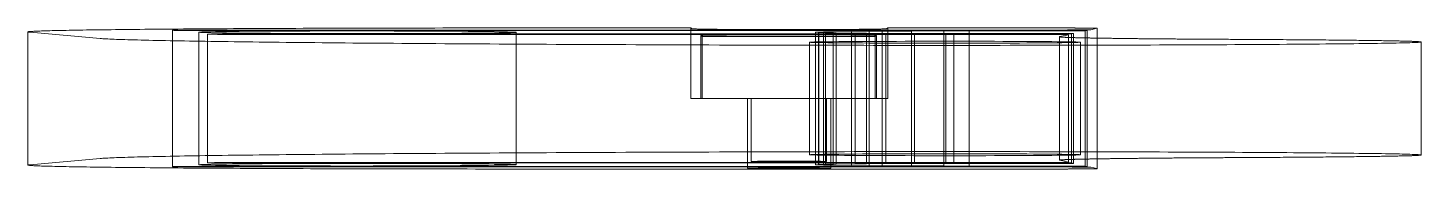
# Model space of a CAD drawing. Header units: millimetres. Extents: x 441.5 to 499.2, y 301.4 to 307.2.
import ezdxf

# ---------------------------------------------------------------- set-up
doc = ezdxf.new("R2010")
doc.units = ezdxf.units.MM
doc.layers.get('0').update_dxf_attribs({"true_color": 0xc2ced6})

# ---------------------------------------------------------------- blocks, each defined once
blk = doc.blocks.new('A$C53421767')
at = {"color": 0, "linetype": 'Continuous', "lineweight": 0, "extrusion": (0, 1, 0)}
for p, q in [((-11.307, 2.91), (-3.741, 2.91)), ((-3.741, 0), (-3.741, 2.91)), ((-3.741, 2.91), (-3.698, 2.877)), ((4.359, 2.877), (4.408, 2.91)), ((4.408, 2.91), (11.394, 2.91)), ((4.408, 0), (4.408, 2.91)), ((13.07, 2.895), (12.815, 2.838)), ((13.071, -2.896), (13.071, 2.895)), ((-31.192, -2.747), (-31.192, 2.747)), ((-28.194, 2.476), (-31.101, 2.731)), ((-25.2, -2.815), (-25.2, 2.815)), ((11.06, 2.824), (-24.153, 2.824)), ((-24.111, -2.735), (-24.111, 2.735)), ((-23.99, 2.805), (12.665, 2.805)), ((-23.75, -2.653), (-23.75, 2.653)), ((12.021, 2.661), (-22.759, 2.661)), ((-22.616, 2.644), (10.378, 2.644)), ((-10.981, -2.729), (-10.981, 2.729)), ((-3.333, 2.599), (-3.278, 2.557)), ((-3.333, 0), (-3.333, 2.599)), ((-3.278, 2.557), (3.882, 2.557)), ((-3.278, 0), (-3.278, 2.557)), ((1.173, -2.32), (1.173, 2.32)), ((1.559, 2.742), (1.41, 2.731)), ((1.41, -2.731), (1.41, 2.731)), ((1.41, 2.731), (1.547, 2.72)), ((1.547, -2.72), (1.547, 2.72)), ((1.547, 2.72), (1.833, 2.712)), ((1.741, 2.748), (1.559, 2.742)), ((1.559, -2.742), (1.559, 2.742)), ((2.143, 2.756), (1.741, 2.748)), ((1.741, -2.748), (1.741, 2.748)), ((1.833, -2.712), (1.833, 2.712)), ((1.833, 2.712), (2.267, 2.704)), ((2.906, 2.765), (2.143, 2.756)), ((2.143, -2.756), (2.143, 2.756)), ((2.267, -2.704), (2.267, 2.704)), ((2.267, 2.704), (3.054, 2.696)), ((3.631, 2.772), (2.906, 2.765)), ((2.906, -2.765), (2.906, 2.765)), ((3.054, -2.696), (3.054, 2.696)), ((3.054, 2.696), (3.528, 2.692)), ((3.528, -2.692), (3.528, 2.692)), ((3.528, 2.692), (4.325, 2.687)), ((4.177, 2.775), (3.631, 2.772)), ((3.631, -2.772), (3.631, 2.772)), ((3.882, 2.557), (3.944, 2.599)), ((3.882, 0), (3.882, 2.557)), ((3.945, 0), (3.945, 2.599)), ((5.394, 2.781), (4.177, 2.775)), ((4.177, -2.775), (4.177, 2.775)), ((4.325, -2.687), (4.325, 2.687)), ((4.325, 2.687), (5.516, 2.682)), ((6.73, 2.785), (5.394, 2.781)), ((5.394, -2.781), (5.394, 2.781)), ((5.516, -2.682), (5.516, 2.682)), ((5.516, 2.682), (6.808, 2.679)), ((7.773, 2.786), (6.73, 2.785)), ((6.73, -2.785), (6.73, 2.785)), ((6.808, -2.679), (6.808, 2.679)), ((6.808, 2.679), (7.141, 2.679)), ((7.141, -2.679), (7.141, 2.679)), ((7.141, 2.679), (12.098, 2.678)), ((12.585, 2.787), (7.773, 2.786)), ((7.773, -2.786), (7.773, 2.786)), ((11.516, -2.546), (11.516, 2.546)), ((11.887, 2.632), (11.527, 2.551)), ((11.889, -2.632), (11.889, 2.632)), ((12.098, 2.678), (12.021, 2.661)), ((12.021, -2.661), (12.021, 2.661)), ((12.098, -2.678), (12.098, 2.678)), ((12.388, -2.322), (12.388, 2.322)), ((12.665, 2.805), (12.585, 2.787)), ((12.585, -2.787), (12.585, 2.787)), ((12.665, -2.805), (12.665, 2.805)), ((26.489, -2.331), (26.489, 2.331)), ((4.408, 0), (-3.741, 0)), ((-3.741, 0), (-3.698, 0)), ((-3.333, 0), (-3.278, 0)), ((-3.278, 0), (3.882, 0)), ((-1.396, -2.877), (-1.396, 0)), ((-1.253, -2.599), (-1.253, 0)), ((1.865, -2.599), (1.865, 0)), ((2.057, -2.877), (2.057, 0)), ((3.882, 0), (3.944, 0)), ((4.359, 0), (4.408, 0)), ((-28.194, -2.476), (-31.101, -2.731)), ((11.06, -2.824), (-24.153, -2.824)), ((-23.99, -2.805), (12.665, -2.805)), ((12.021, -2.661), (-22.759, -2.661)), ((-22.616, -2.644), (10.378, -2.644)), ((1.41, -2.731), (1.547, -2.72)), ((1.559, -2.742), (1.41, -2.731)), ((1.547, -2.72), (1.833, -2.712)), ((1.741, -2.748), (1.559, -2.742)), ((2.143, -2.756), (1.741, -2.748)), ((1.833, -2.712), (2.267, -2.704)), ((2.906, -2.765), (2.143, -2.756)), ((2.267, -2.704), (3.054, -2.696)), ((3.631, -2.772), (2.906, -2.765)), ((3.054, -2.696), (3.528, -2.692)), ((3.528, -2.692), (4.325, -2.687)), ((4.177, -2.775), (3.631, -2.772)), ((5.394, -2.781), (4.177, -2.775)), ((4.325, -2.687), (5.516, -2.682)), ((6.73, -2.785), (5.394, -2.781)), ((5.516, -2.682), (6.808, -2.679)), ((7.773, -2.786), (6.73, -2.785)), ((6.808, -2.679), (7.141, -2.679)), ((7.141, -2.679), (12.098, -2.678)), ((12.585, -2.787), (7.773, -2.786)), ((11.887, -2.632), (11.527, -2.551)), ((12.098, -2.678), (12.021, -2.661)), ((12.665, -2.805), (12.585, -2.787)), ((13.07, -2.895), (12.815, -2.838)), ((-11.307, -2.91), (4.408, -2.91)), ((4.408, -2.91), (11.394, -2.91))]:
    blk.add_line(p, q, dxfattribs=at)
at = {"color": 0, "linetype": 'Continuous', "lineweight": 0}
for points in [[(-31.192, 2.747), (-31.189, 2.749), (-31.181, 2.752), (-31.169, 2.755), (-31.151, 2.757), (-31.129, 2.76), (-31.101, 2.763), (-31.068, 2.765), (-31.03, 2.768), (-30.987, 2.77), (-30.939, 2.773), (-30.886, 2.776), (-30.828, 2.778), (-30.765, 2.781), (-30.696, 2.783), (-30.623, 2.786), (-30.544, 2.789), (-30.461, 2.791), (-30.372, 2.794), (-30.278, 2.796), (-30.18, 2.799), (-30.076, 2.801), (-29.967, 2.804), (-29.853, 2.806), (-29.734, 2.809), (-29.611, 2.811), (-29.482, 2.814), (-29.348, 2.816), (-29.21, 2.818), (-29.066, 2.821), (-28.918, 2.823), (-28.765, 2.826), (-28.607, 2.828), (-28.444, 2.83), (-28.277, 2.833), (-28.104, 2.835), (-27.928, 2.837), (-27.746, 2.839), (-27.56, 2.842), (-27.369, 2.844), (-27.174, 2.846), (-26.975, 2.848), (-26.771, 2.85), (-26.562, 2.852), (-26.35, 2.854), (-26.133, 2.856), (-25.911, 2.858), (-25.686, 2.86), (-25.456, 2.862), (-25.223, 2.864), (-24.985, 2.866), (-24.743, 2.868), (-24.498, 2.87), (-24.249, 2.871), (-23.996, 2.873), (-23.739, 2.875), (-23.478, 2.876), (-23.214, 2.878), (-22.947, 2.88), (-22.676, 2.881), (-22.401, 2.883), (-22.124, 2.884), (-21.843, 2.886), (-21.559, 2.887), (-21.271, 2.888), (-20.981, 2.89), (-20.688, 2.891), (-20.392, 2.892), (-20.094, 2.894), (-19.792, 2.895), (-19.488, 2.896), (-19.182, 2.897), (-18.873, 2.898), (-18.562, 2.899), (-18.249, 2.9), (-17.933, 2.901), (-17.615, 2.902), (-17.295, 2.903), (-16.974, 2.903), (-16.65, 2.904), (-16.325, 2.905), (-15.999, 2.906), (-15.67, 2.906), (-15.341, 2.907), (-15.01, 2.907), (-14.677, 2.908), (-14.344, 2.908), (-14.009, 2.909), (-13.674, 2.909), (-13.338, 2.909), (-13, 2.909), (-12.663, 2.91), (-12.324, 2.91), (-11.985, 2.91), (-11.646, 2.91), (-11.307, 2.91)], [(11.394, 2.91), (11.422, 2.91), (11.45, 2.91), (11.478, 2.91), (11.506, 2.91), (11.534, 2.91), (11.562, 2.91), (11.59, 2.91), (11.618, 2.91), (11.645, 2.91), (11.673, 2.91), (11.701, 2.91), (11.728, 2.91), (11.755, 2.91), (11.783, 2.91), (11.81, 2.91), (11.837, 2.91), (11.864, 2.91), (11.89, 2.909), (11.917, 2.909), (11.943, 2.909), (11.97, 2.909), (11.996, 2.909), (12.022, 2.909), (12.047, 2.909), (12.073, 2.909), (12.098, 2.909), (12.124, 2.909), (12.149, 2.909), (12.173, 2.908), (12.198, 2.908), (12.222, 2.908), (12.246, 2.908), (12.27, 2.908), (12.294, 2.908), (12.317, 2.908), (12.34, 2.908), (12.363, 2.907), (12.385, 2.907), (12.407, 2.907), (12.429, 2.907), (12.451, 2.907), (12.472, 2.907), (12.494, 2.907), (12.514, 2.906), (12.535, 2.906), (12.555, 2.906), (12.575, 2.906), (12.594, 2.906), (12.613, 2.906), (12.632, 2.905), (12.651, 2.905), (12.669, 2.905), (12.687, 2.905), (12.704, 2.905), (12.721, 2.905), (12.738, 2.904), (12.754, 2.904), (12.77, 2.904), (12.786, 2.904), (12.801, 2.904), (12.816, 2.903), (12.831, 2.903), (12.845, 2.903), (12.858, 2.903), (12.872, 2.902), (12.884, 2.902), (12.897, 2.902), (12.909, 2.902), (12.921, 2.902), (12.932, 2.901), (12.943, 2.901), (12.953, 2.901), (12.963, 2.901), (12.972, 2.901), (12.982, 2.9), (12.99, 2.9), (12.998, 2.9), (13.006, 2.9), (13.014, 2.899), (13.021, 2.899), (13.027, 2.899), (13.033, 2.899), (13.039, 2.898), (13.044, 2.898), (13.049, 2.898), (13.053, 2.898), (13.057, 2.897), (13.06, 2.897), (13.063, 2.897), (13.066, 2.897), (13.068, 2.896), (13.069, 2.896), (13.07, 2.896), (13.071, 2.896), (13.071, 2.895)], [(13.071, 2.895), (13.071, 2.895), (13.071, 2.895), (13.071, 2.895), (13.071, 2.895), (13.071, 2.895), (13.071, 2.895), (13.071, 2.895), (13.071, 2.895), (13.071, 2.895), (13.071, 2.895), (13.071, 2.895), (13.071, 2.895), (13.071, 2.895), (13.071, 2.895), (13.071, 2.895), (13.071, 2.895), (13.071, 2.895), (13.071, 2.895), (13.071, 2.895), (13.071, 2.895), (13.071, 2.895), (13.071, 2.895), (13.071, 2.895), (13.071, 2.895), (13.071, 2.895), (13.071, 2.895), (13.071, 2.895), (13.071, 2.895), (13.071, 2.895), (13.071, 2.895), (13.071, 2.895), (13.071, 2.895), (13.071, 2.895), (13.071, 2.895), (13.071, 2.895), (13.071, 2.895), (13.071, 2.895), (13.071, 2.895), (13.071, 2.895), (13.071, 2.895), (13.071, 2.895), (13.071, 2.895), (13.071, 2.895), (13.071, 2.895), (13.071, 2.895), (13.071, 2.895), (13.071, 2.895), (13.071, 2.895), (13.071, 2.895), (13.071, 2.895), (13.071, 2.895), (13.071, 2.895), (13.071, 2.895), (13.071, 2.895), (13.071, 2.895), (13.071, 2.895), (13.071, 2.895), (13.071, 2.895), (13.071, 2.895), (13.071, 2.895), (13.071, 2.895), (13.071, 2.895), (13.071, 2.895), (13.071, 2.895), (13.071, 2.895), (13.071, 2.895), (13.071, 2.895), (13.071, 2.895), (13.071, 2.895), (13.071, 2.895), (13.07, 2.895), (13.07, 2.895), (13.07, 2.895), (13.07, 2.895), (13.07, 2.895), (13.07, 2.895), (13.07, 2.895), (13.07, 2.895), (13.07, 2.895), (13.07, 2.895), (13.07, 2.895), (13.07, 2.895), (13.07, 2.895), (13.07, 2.895), (13.07, 2.895), (13.07, 2.895), (13.07, 2.895), (13.07, 2.895), (13.07, 2.895), (13.07, 2.895), (13.07, 2.895), (13.07, 2.895), (13.07, 2.895), (13.07, 2.895), (13.07, 2.895)], [(-31.101, 2.731), (-31.103, 2.731), (-31.105, 2.731), (-31.107, 2.731), (-31.109, 2.732), (-31.111, 2.732), (-31.112, 2.732), (-31.114, 2.732), (-31.116, 2.732), (-31.118, 2.732), (-31.119, 2.733), (-31.121, 2.733), (-31.123, 2.733), (-31.124, 2.733), (-31.126, 2.733), (-31.128, 2.733), (-31.129, 2.734), (-31.131, 2.734), (-31.132, 2.734), (-31.134, 2.734), (-31.135, 2.734), (-31.137, 2.734), (-31.138, 2.735), (-31.14, 2.735), (-31.141, 2.735), (-31.142, 2.735), (-31.144, 2.735), (-31.145, 2.735), (-31.147, 2.736), (-31.148, 2.736), (-31.149, 2.736), (-31.151, 2.736), (-31.152, 2.736), (-31.153, 2.736), (-31.154, 2.737), (-31.155, 2.737), (-31.157, 2.737), (-31.158, 2.737), (-31.159, 2.737), (-31.16, 2.737), (-31.161, 2.738), (-31.162, 2.738), (-31.163, 2.738), (-31.164, 2.738), (-31.165, 2.738), (-31.166, 2.738), (-31.167, 2.739), (-31.168, 2.739), (-31.169, 2.739), (-31.17, 2.739), (-31.171, 2.739), (-31.172, 2.739), (-31.173, 2.74), (-31.174, 2.74), (-31.175, 2.74), (-31.175, 2.74), (-31.176, 2.74), (-31.177, 2.74), (-31.178, 2.741), (-31.179, 2.741), (-31.179, 2.741), (-31.18, 2.741), (-31.181, 2.741), (-31.181, 2.741), (-31.182, 2.742), (-31.182, 2.742), (-31.183, 2.742), (-31.184, 2.742), (-31.184, 2.742), (-31.185, 2.742), (-31.185, 2.743), (-31.186, 2.743), (-31.186, 2.743), (-31.187, 2.743), (-31.187, 2.743), (-31.187, 2.743), (-31.188, 2.744), (-31.188, 2.744), (-31.189, 2.744), (-31.189, 2.744), (-31.189, 2.744), (-31.19, 2.744), (-31.19, 2.745), (-31.19, 2.745), (-31.19, 2.745), (-31.191, 2.745), (-31.191, 2.745), (-31.191, 2.745), (-31.191, 2.746), (-31.191, 2.746), (-31.191, 2.746), (-31.191, 2.746), (-31.191, 2.746), (-31.191, 2.746), (-31.191, 2.747), (-31.192, 2.747)], [(-1.232, 2.202), (-1.677, 2.203), (-2.121, 2.205), (-2.562, 2.206), (-3.001, 2.208), (-3.439, 2.209), (-3.874, 2.211), (-4.307, 2.212), (-4.738, 2.214), (-5.167, 2.215), (-5.593, 2.217), (-6.017, 2.219), (-6.439, 2.221), (-6.858, 2.222), (-7.275, 2.224), (-7.689, 2.226), (-8.101, 2.228), (-8.51, 2.23), (-8.916, 2.232), (-9.32, 2.234), (-9.72, 2.236), (-10.118, 2.238), (-10.513, 2.24), (-10.906, 2.242), (-11.295, 2.244), (-11.681, 2.247), (-12.064, 2.249), (-12.444, 2.251), (-12.821, 2.253), (-13.195, 2.256), (-13.565, 2.258), (-13.932, 2.261), (-14.296, 2.263), (-14.656, 2.266), (-15.013, 2.268), (-15.366, 2.271), (-15.715, 2.273), (-16.061, 2.276), (-16.404, 2.279), (-16.742, 2.281), (-17.077, 2.284), (-17.408, 2.287), (-17.735, 2.289), (-18.059, 2.292), (-18.378, 2.295), (-18.693, 2.298), (-19.004, 2.301), (-19.311, 2.304), (-19.614, 2.307), (-19.913, 2.31), (-20.207, 2.313), (-20.497, 2.316), (-20.782, 2.319), (-21.064, 2.322), (-21.34, 2.325), (-21.612, 2.329), (-21.88, 2.332), (-22.143, 2.335), (-22.401, 2.338), (-22.654, 2.342), (-22.903, 2.345), (-23.146, 2.348), (-23.385, 2.352), (-23.619, 2.355), (-23.848, 2.358), (-24.072, 2.362), (-24.29, 2.365), (-24.504, 2.369), (-24.712, 2.372), (-24.915, 2.376), (-25.113, 2.38), (-25.306, 2.383), (-25.493, 2.387), (-25.674, 2.391), (-25.85, 2.394), (-26.021, 2.398), (-26.186, 2.402), (-26.345, 2.405), (-26.499, 2.409), (-26.647, 2.413), (-26.789, 2.417), (-26.925, 2.421), (-27.055, 2.425), (-27.18, 2.428), (-27.298, 2.432), (-27.411, 2.436), (-27.517, 2.44), (-27.617, 2.444), (-27.711, 2.448), (-27.799, 2.452), (-27.881, 2.456), (-27.956, 2.46), (-28.025, 2.464), (-28.088, 2.468), (-28.145, 2.472), (-28.194, 2.476)], [(-23.99, 2.805), (-24.027, 2.805), (-24.064, 2.805), (-24.101, 2.805), (-24.139, 2.805), (-24.176, 2.805), (-24.213, 2.805), (-24.25, 2.805), (-24.286, 2.805), (-24.323, 2.805), (-24.359, 2.805), (-24.394, 2.805), (-24.43, 2.805), (-24.465, 2.805), (-24.5, 2.806), (-24.534, 2.806), (-24.568, 2.806), (-24.601, 2.806), (-24.633, 2.806), (-24.665, 2.806), (-24.697, 2.807), (-24.727, 2.807), (-24.757, 2.807), (-24.786, 2.807), (-24.815, 2.807), (-24.842, 2.808), (-24.869, 2.808), (-24.895, 2.808), (-24.92, 2.808), (-24.944, 2.809), (-24.967, 2.809), (-24.989, 2.809), (-25.011, 2.809), (-25.031, 2.81), (-25.05, 2.81), (-25.068, 2.81), (-25.085, 2.811), (-25.101, 2.811), (-25.115, 2.811), (-25.129, 2.811), (-25.142, 2.812), (-25.153, 2.812), (-25.163, 2.812), (-25.172, 2.813), (-25.179, 2.813), (-25.186, 2.813), (-25.191, 2.814), (-25.195, 2.814), (-25.198, 2.814), (-25.2, 2.815), (-25.2, 2.815), (-25.199, 2.815), (-25.197, 2.815), (-25.194, 2.816), (-25.189, 2.816), (-25.183, 2.816), (-25.176, 2.817), (-25.168, 2.817), (-25.159, 2.817), (-25.148, 2.818), (-25.136, 2.818), (-25.123, 2.818), (-25.109, 2.818), (-25.094, 2.819), (-25.078, 2.819), (-25.06, 2.819), (-25.041, 2.82), (-25.022, 2.82), (-25.001, 2.82), (-24.979, 2.82), (-24.957, 2.82), (-24.933, 2.821), (-24.908, 2.821), (-24.883, 2.821), (-24.856, 2.821), (-24.829, 2.822), (-24.801, 2.822), (-24.772, 2.822), (-24.742, 2.822), (-24.712, 2.822), (-24.681, 2.822), (-24.649, 2.823), (-24.616, 2.823), (-24.583, 2.823), (-24.55, 2.823), (-24.515, 2.823), (-24.481, 2.823), (-24.446, 2.823), (-24.41, 2.823), (-24.374, 2.823), (-24.338, 2.823), (-24.301, 2.823), (-24.265, 2.824), (-24.228, 2.824), (-24.19, 2.824), (-24.153, 2.824)], [(-22.616, 2.644), (-22.651, 2.644), (-22.686, 2.644), (-22.721, 2.644), (-22.756, 2.644), (-22.791, 2.644), (-22.825, 2.644), (-22.86, 2.644), (-22.895, 2.645), (-22.929, 2.645), (-22.963, 2.645), (-22.996, 2.645), (-23.03, 2.645), (-23.063, 2.645), (-23.095, 2.645), (-23.128, 2.645), (-23.159, 2.645), (-23.19, 2.646), (-23.221, 2.646), (-23.251, 2.646), (-23.28, 2.646), (-23.309, 2.646), (-23.337, 2.646), (-23.365, 2.647), (-23.391, 2.647), (-23.417, 2.647), (-23.442, 2.647), (-23.467, 2.647), (-23.49, 2.648), (-23.513, 2.648), (-23.534, 2.648), (-23.555, 2.648), (-23.575, 2.649), (-23.594, 2.649), (-23.612, 2.649), (-23.628, 2.649), (-23.644, 2.65), (-23.659, 2.65), (-23.673, 2.65), (-23.685, 2.65), (-23.697, 2.651), (-23.707, 2.651), (-23.717, 2.651), (-23.725, 2.651), (-23.732, 2.652), (-23.738, 2.652), (-23.743, 2.652), (-23.746, 2.653), (-23.749, 2.653), (-23.75, 2.653), (-23.75, 2.653), (-23.749, 2.654), (-23.747, 2.654), (-23.744, 2.654), (-23.739, 2.654), (-23.734, 2.655), (-23.727, 2.655), (-23.719, 2.655), (-23.71, 2.656), (-23.7, 2.656), (-23.689, 2.656), (-23.676, 2.656), (-23.663, 2.657), (-23.648, 2.657), (-23.633, 2.657), (-23.616, 2.657), (-23.598, 2.658), (-23.58, 2.658), (-23.56, 2.658), (-23.54, 2.658), (-23.518, 2.658), (-23.496, 2.659), (-23.472, 2.659), (-23.448, 2.659), (-23.423, 2.659), (-23.397, 2.659), (-23.371, 2.66), (-23.343, 2.66), (-23.315, 2.66), (-23.286, 2.66), (-23.257, 2.66), (-23.227, 2.66), (-23.196, 2.66), (-23.165, 2.66), (-23.133, 2.661), (-23.101, 2.661), (-23.068, 2.661), (-23.035, 2.661), (-23.002, 2.661), (-22.968, 2.661), (-22.934, 2.661), (-22.899, 2.661), (-22.864, 2.661), (-22.83, 2.661), (-22.795, 2.661), (-22.759, 2.661)], [(4.359, 2.877), (4.355, 2.876), (4.347, 2.875), (4.334, 2.874), (4.317, 2.873), (4.295, 2.872), (4.27, 2.87), (4.24, 2.869), (4.206, 2.868), (4.167, 2.867), (4.125, 2.866), (4.078, 2.865), (4.027, 2.864), (3.973, 2.863), (3.914, 2.862), (3.852, 2.861), (3.785, 2.86), (3.715, 2.859), (3.642, 2.858), (3.565, 2.857), (3.484, 2.856), (3.4, 2.855), (3.313, 2.854), (3.222, 2.854), (3.129, 2.853), (3.033, 2.852), (2.933, 2.851), (2.831, 2.85), (2.726, 2.85), (2.619, 2.849), (2.509, 2.848), (2.397, 2.848), (2.283, 2.847), (2.167, 2.847), (2.048, 2.846), (1.928, 2.846), (1.806, 2.845), (1.683, 2.845), (1.558, 2.845), (1.432, 2.844), (1.305, 2.844), (1.177, 2.844), (1.048, 2.843), (0.918, 2.843), (0.787, 2.843), (0.656, 2.843), (0.525, 2.843), (0.393, 2.843), (0.262, 2.843), (0.13, 2.843), (-0.001, 2.843), (-0.132, 2.843), (-0.263, 2.843), (-0.392, 2.843), (-0.522, 2.844), (-0.65, 2.844), (-0.777, 2.844), (-0.903, 2.845), (-1.028, 2.845), (-1.151, 2.845), (-1.273, 2.846), (-1.393, 2.846), (-1.511, 2.847), (-1.627, 2.847), (-1.741, 2.848), (-1.853, 2.848), (-1.963, 2.849), (-2.07, 2.85), (-2.175, 2.85), (-2.277, 2.851), (-2.376, 2.852), (-2.472, 2.853), (-2.566, 2.853), (-2.656, 2.854), (-2.743, 2.855), (-2.827, 2.856), (-2.907, 2.857), (-2.984, 2.858), (-3.057, 2.859), (-3.127, 2.86), (-3.193, 2.861), (-3.256, 2.862), (-3.314, 2.863), (-3.368, 2.864), (-3.419, 2.865), (-3.465, 2.866), (-3.508, 2.867), (-3.546, 2.868), (-3.58, 2.869), (-3.61, 2.87), (-3.635, 2.872), (-3.656, 2.873), (-3.673, 2.874), (-3.686, 2.875), (-3.694, 2.876), (-3.698, 2.877)], [(-3.333, 2.599), (-3.332, 2.6), (-3.327, 2.601), (-3.318, 2.602), (-3.306, 2.603), (-3.289, 2.604), (-3.268, 2.604), (-3.244, 2.605), (-3.215, 2.606), (-3.183, 2.607), (-3.147, 2.608), (-3.107, 2.609), (-3.063, 2.61), (-3.016, 2.611), (-2.964, 2.612), (-2.91, 2.612), (-2.851, 2.613), (-2.789, 2.614), (-2.724, 2.615), (-2.655, 2.616), (-2.583, 2.616), (-2.508, 2.617), (-2.43, 2.618), (-2.348, 2.619), (-2.264, 2.619), (-2.176, 2.62), (-2.086, 2.621), (-1.994, 2.621), (-1.898, 2.622), (-1.801, 2.622), (-1.7, 2.623), (-1.598, 2.623), (-1.493, 2.624), (-1.387, 2.624), (-1.278, 2.625), (-1.168, 2.625), (-1.056, 2.626), (-0.943, 2.626), (-0.828, 2.626), (-0.712, 2.626), (-0.594, 2.627), (-0.476, 2.627), (-0.357, 2.627), (-0.237, 2.627), (-0.116, 2.627), (0.005, 2.627), (0.126, 2.628), (0.248, 2.628), (0.369, 2.628), (0.491, 2.628), (0.612, 2.627), (0.733, 2.627), (0.854, 2.627), (0.974, 2.627), (1.093, 2.627), (1.211, 2.627), (1.328, 2.626), (1.444, 2.626), (1.559, 2.626), (1.673, 2.626), (1.785, 2.625), (1.895, 2.625), (2.003, 2.624), (2.11, 2.624), (2.214, 2.623), (2.316, 2.623), (2.416, 2.622), (2.514, 2.622), (2.609, 2.621), (2.702, 2.621), (2.792, 2.62), (2.879, 2.619), (2.963, 2.619), (3.045, 2.618), (3.123, 2.617), (3.198, 2.616), (3.27, 2.616), (3.339, 2.615), (3.404, 2.614), (3.465, 2.613), (3.524, 2.612), (3.578, 2.612), (3.629, 2.611), (3.677, 2.61), (3.72, 2.609), (3.76, 2.608), (3.796, 2.607), (3.828, 2.606), (3.857, 2.605), (3.881, 2.605), (3.902, 2.604), (3.918, 2.603), (3.931, 2.602), (3.939, 2.601), (3.944, 2.6), (3.944, 2.599)], [(26.489, 2.331), (26.484, 2.328), (26.47, 2.325), (26.447, 2.322), (26.414, 2.319), (26.372, 2.316), (26.321, 2.313), (26.26, 2.31), (26.191, 2.308), (26.112, 2.305), (26.025, 2.302), (25.929, 2.299), (25.824, 2.296), (25.71, 2.293), (25.588, 2.29), (25.457, 2.287), (25.317, 2.285), (25.17, 2.282), (25.014, 2.279), (24.85, 2.276), (24.678, 2.274), (24.497, 2.271), (24.31, 2.268), (24.114, 2.266), (23.911, 2.263), (23.7, 2.26), (23.482, 2.258), (23.257, 2.255), (23.024, 2.253), (22.785, 2.251), (22.538, 2.248), (22.285, 2.246), (22.025, 2.244), (21.759, 2.241), (21.487, 2.239), (21.208, 2.237), (20.923, 2.235), (20.632, 2.233), (20.335, 2.231), (20.033, 2.229), (19.725, 2.227), (19.412, 2.225), (19.093, 2.223), (18.77, 2.221), (18.441, 2.219), (18.108, 2.218), (17.77, 2.216), (17.428, 2.214), (17.081, 2.213), (16.73, 2.211), (16.375, 2.21), (16.016, 2.208), (15.653, 2.207), (15.287, 2.206), (14.917, 2.205), (14.544, 2.203), (14.168, 2.202), (13.789, 2.201), (13.407, 2.2), (13.023, 2.199), (12.636, 2.198), (12.247, 2.197), (11.855, 2.197), (11.462, 2.196), (11.066, 2.195), (10.669, 2.194), (10.271, 2.194), (9.871, 2.193), (9.47, 2.193), (9.068, 2.192), (8.665, 2.192), (8.261, 2.192), (7.857, 2.192), (7.452, 2.191), (7.047, 2.191), (6.642, 2.191), (6.237, 2.191), (5.832, 2.191), (5.427, 2.191), (5.024, 2.192), (4.621, 2.192), (4.218, 2.192), (3.817, 2.192), (3.417, 2.193), (3.018, 2.193), (2.621, 2.194), (2.226, 2.194), (1.832, 2.195), (1.441, 2.196), (1.051, 2.196), (0.664, 2.197), (0.279, 2.198), (-0.103, 2.199), (-0.482, 2.2), (-0.859, 2.201), (-1.232, 2.202)], [(10.378, 2.644), (10.404, 2.644), (10.43, 2.644), (10.457, 2.644), (10.483, 2.644), (10.509, 2.644), (10.535, 2.644), (10.56, 2.644), (10.586, 2.644), (10.612, 2.644), (10.638, 2.644), (10.663, 2.644), (10.689, 2.644), (10.714, 2.644), (10.739, 2.644), (10.764, 2.644), (10.789, 2.644), (10.814, 2.644), (10.839, 2.644), (10.864, 2.643), (10.888, 2.643), (10.912, 2.643), (10.937, 2.643), (10.96, 2.643), (10.984, 2.643), (11.008, 2.643), (11.031, 2.643), (11.054, 2.643), (11.077, 2.643), (11.1, 2.643), (11.123, 2.643), (11.145, 2.642), (11.167, 2.642), (11.189, 2.642), (11.211, 2.642), (11.232, 2.642), (11.253, 2.642), (11.274, 2.642), (11.295, 2.642), (11.315, 2.642), (11.335, 2.641), (11.355, 2.641), (11.374, 2.641), (11.393, 2.641), (11.412, 2.641), (11.431, 2.641), (11.449, 2.641), (11.467, 2.64), (11.485, 2.64), (11.502, 2.64), (11.519, 2.64), (11.536, 2.64), (11.552, 2.64), (11.568, 2.64), (11.584, 2.639), (11.599, 2.639), (11.614, 2.639), (11.628, 2.639), (11.643, 2.639), (11.656, 2.639), (11.67, 2.638), (11.683, 2.638), (11.696, 2.638), (11.708, 2.638), (11.72, 2.638), (11.732, 2.637), (11.743, 2.637), (11.754, 2.637), (11.764, 2.637), (11.774, 2.637), (11.784, 2.637), (11.793, 2.636), (11.802, 2.636), (11.81, 2.636), (11.818, 2.636), (11.825, 2.636), (11.833, 2.635), (11.839, 2.635), (11.846, 2.635), (11.851, 2.635), (11.857, 2.635), (11.862, 2.634), (11.867, 2.634), (11.871, 2.634), (11.874, 2.634), (11.878, 2.634), (11.881, 2.633), (11.883, 2.633), (11.885, 2.633), (11.887, 2.633), (11.888, 2.633), (11.889, 2.632), (11.889, 2.632), (11.889, 2.632), (11.888, 2.632), (11.887, 2.632)], [(12.815, 2.838), (12.813, 2.838), (12.811, 2.838), (12.809, 2.837), (12.806, 2.837), (12.803, 2.837), (12.799, 2.837), (12.795, 2.836), (12.79, 2.836), (12.785, 2.836), (12.779, 2.836), (12.773, 2.835), (12.767, 2.835), (12.76, 2.835), (12.752, 2.835), (12.744, 2.835), (12.736, 2.834), (12.727, 2.834), (12.718, 2.834), (12.709, 2.834), (12.699, 2.833), (12.688, 2.833), (12.677, 2.833), (12.666, 2.833), (12.654, 2.833), (12.642, 2.832), (12.63, 2.832), (12.617, 2.832), (12.604, 2.832), (12.59, 2.831), (12.576, 2.831), (12.561, 2.831), (12.546, 2.831), (12.531, 2.831), (12.515, 2.83), (12.499, 2.83), (12.483, 2.83), (12.466, 2.83), (12.449, 2.83), (12.431, 2.829), (12.413, 2.829), (12.395, 2.829), (12.377, 2.829), (12.358, 2.829), (12.339, 2.829), (12.319, 2.828), (12.299, 2.828), (12.279, 2.828), (12.258, 2.828), (12.238, 2.828), (12.216, 2.828), (12.195, 2.827), (12.173, 2.827), (12.151, 2.827), (12.129, 2.827), (12.107, 2.827), (12.084, 2.827), (12.061, 2.827), (12.037, 2.826), (12.014, 2.826), (11.99, 2.826), (11.966, 2.826), (11.942, 2.826), (11.917, 2.826), (11.893, 2.826), (11.868, 2.826), (11.843, 2.825), (11.817, 2.825), (11.792, 2.825), (11.766, 2.825), (11.74, 2.825), (11.715, 2.825), (11.688, 2.825), (11.662, 2.825), (11.636, 2.825), (11.609, 2.825), (11.582, 2.825), (11.556, 2.824), (11.529, 2.824), (11.502, 2.824), (11.474, 2.824), (11.447, 2.824), (11.42, 2.824), (11.392, 2.824), (11.365, 2.824), (11.337, 2.824), (11.31, 2.824), (11.282, 2.824), (11.255, 2.824), (11.227, 2.824), (11.199, 2.824), (11.171, 2.824), (11.144, 2.824), (11.116, 2.824), (11.088, 2.824), (11.06, 2.824)], [(13.071, 2.491), (13.037, 2.491), (13.003, 2.492), (12.969, 2.493), (12.936, 2.493), (12.903, 2.494), (12.87, 2.494), (12.838, 2.495), (12.806, 2.495), (12.775, 2.496), (12.744, 2.497), (12.713, 2.497), (12.683, 2.498), (12.653, 2.498), (12.623, 2.499), (12.594, 2.5), (12.565, 2.5), (12.537, 2.501), (12.508, 2.501), (12.481, 2.502), (12.453, 2.503), (12.426, 2.503), (12.4, 2.504), (12.373, 2.505), (12.348, 2.505), (12.322, 2.506), (12.297, 2.506), (12.272, 2.507), (12.248, 2.508), (12.224, 2.508), (12.201, 2.509), (12.177, 2.509), (12.155, 2.51), (12.132, 2.511), (12.11, 2.511), (12.089, 2.512), (12.067, 2.513), (12.046, 2.513), (12.026, 2.514), (12.006, 2.514), (11.986, 2.515), (11.967, 2.516), (11.948, 2.516), (11.93, 2.517), (11.912, 2.518), (11.894, 2.518), (11.877, 2.519), (11.86, 2.52), (11.843, 2.52), (11.827, 2.521), (11.811, 2.521), (11.796, 2.522), (11.781, 2.523), (11.767, 2.523), (11.753, 2.524), (11.739, 2.525), (11.726, 2.525), (11.713, 2.526), (11.7, 2.527), (11.688, 2.527), (11.676, 2.528), (11.665, 2.529), (11.654, 2.529), (11.644, 2.53), (11.634, 2.531), (11.624, 2.531), (11.615, 2.532), (11.606, 2.533), (11.598, 2.533), (11.59, 2.534), (11.582, 2.535), (11.575, 2.535), (11.568, 2.536), (11.562, 2.537), (11.556, 2.537), (11.55, 2.538), (11.545, 2.538), (11.54, 2.539), (11.536, 2.54), (11.532, 2.54), (11.529, 2.541), (11.526, 2.542), (11.523, 2.542), (11.521, 2.543), (11.519, 2.544), (11.518, 2.544), (11.517, 2.545), (11.516, 2.546), (11.516, 2.547), (11.516, 2.547), (11.517, 2.548), (11.518, 2.549), (11.52, 2.549), (11.522, 2.55), (11.524, 2.551), (11.527, 2.551)], [(18.746, 2.439), (18.669, 2.44), (18.592, 2.44), (18.516, 2.441), (18.44, 2.441), (18.365, 2.441), (18.29, 2.442), (18.215, 2.442), (18.14, 2.443), (18.066, 2.443), (17.992, 2.444), (17.918, 2.444), (17.845, 2.444), (17.772, 2.445), (17.699, 2.445), (17.627, 2.446), (17.555, 2.446), (17.483, 2.447), (17.412, 2.447), (17.34, 2.448), (17.27, 2.448), (17.199, 2.449), (17.129, 2.449), (17.06, 2.449), (16.99, 2.45), (16.921, 2.45), (16.853, 2.451), (16.784, 2.451), (16.717, 2.452), (16.649, 2.452), (16.582, 2.453), (16.515, 2.453), (16.448, 2.454), (16.382, 2.454), (16.316, 2.455), (16.251, 2.455), (16.186, 2.456), (16.121, 2.456), (16.057, 2.457), (15.993, 2.457), (15.93, 2.458), (15.867, 2.458), (15.804, 2.459), (15.741, 2.46), (15.679, 2.46), (15.618, 2.461), (15.557, 2.461), (15.496, 2.462), (15.435, 2.462), (15.375, 2.463), (15.316, 2.463), (15.256, 2.464), (15.197, 2.464), (15.139, 2.465), (15.081, 2.466), (15.023, 2.466), (14.966, 2.467), (14.909, 2.467), (14.853, 2.468), (14.797, 2.468), (14.741, 2.469), (14.686, 2.47), (14.631, 2.47), (14.577, 2.471), (14.523, 2.471), (14.47, 2.472), (14.417, 2.473), (14.364, 2.473), (14.312, 2.474), (14.26, 2.474), (14.209, 2.475), (14.158, 2.476), (14.107, 2.476), (14.057, 2.477), (14.008, 2.477), (13.959, 2.478), (13.91, 2.479), (13.862, 2.479), (13.814, 2.48), (13.767, 2.48), (13.72, 2.481), (13.673, 2.482), (13.627, 2.482), (13.582, 2.483), (13.537, 2.484), (13.492, 2.484), (13.448, 2.485), (13.404, 2.486), (13.361, 2.486), (13.318, 2.487), (13.276, 2.488), (13.234, 2.488), (13.193, 2.489), (13.152, 2.49), (13.111, 2.49), (13.071, 2.491)], [(18.746, 2.439), (18.9, 2.439), (19.052, 2.438), (19.204, 2.437), (19.354, 2.436), (19.503, 2.435), (19.651, 2.434), (19.797, 2.434), (19.942, 2.433), (20.086, 2.432), (20.228, 2.431), (20.369, 2.43), (20.509, 2.429), (20.647, 2.428), (20.784, 2.427), (20.919, 2.426), (21.054, 2.425), (21.186, 2.424), (21.317, 2.423), (21.447, 2.422), (21.575, 2.421), (21.702, 2.42), (21.828, 2.419), (21.951, 2.418), (22.074, 2.417), (22.195, 2.416), (22.314, 2.415), (22.432, 2.414), (22.548, 2.413), (22.663, 2.412), (22.776, 2.411), (22.887, 2.41), (22.997, 2.409), (23.105, 2.408), (23.212, 2.407), (23.317, 2.406), (23.421, 2.405), (23.523, 2.403), (23.623, 2.402), (23.722, 2.401), (23.819, 2.4), (23.914, 2.399), (24.008, 2.398), (24.1, 2.397), (24.19, 2.395), (24.279, 2.394), (24.366, 2.393), (24.451, 2.392), (24.535, 2.391), (24.617, 2.39), (24.697, 2.388), (24.776, 2.387), (24.852, 2.386), (24.927, 2.385), (25.001, 2.384), (25.072, 2.382), (25.142, 2.381), (25.21, 2.38), (25.277, 2.379), (25.341, 2.377), (25.404, 2.376), (25.465, 2.375), (25.525, 2.374), (25.582, 2.372), (25.638, 2.371), (25.692, 2.37), (25.744, 2.369), (25.795, 2.367), (25.844, 2.366), (25.891, 2.365), (25.936, 2.364), (25.979, 2.362), (26.021, 2.361), (26.061, 2.36), (26.099, 2.358), (26.135, 2.357), (26.17, 2.356), (26.203, 2.355), (26.234, 2.353), (26.263, 2.352), (26.29, 2.351), (26.316, 2.349), (26.34, 2.348), (26.362, 2.347), (26.382, 2.346), (26.401, 2.344), (26.418, 2.343), (26.433, 2.342), (26.446, 2.34), (26.457, 2.339), (26.467, 2.338), (26.475, 2.337), (26.481, 2.335), (26.485, 2.334), (26.488, 2.333), (26.489, 2.331)], [(4.359, 0), (4.355, 0), (4.347, 0), (4.334, 0), (4.317, 0), (4.295, 0), (4.27, 0), (4.24, 0), (4.206, 0), (4.167, 0), (4.125, 0), (4.078, 0), (4.027, 0), (3.973, 0), (3.914, 0), (3.852, 0), (3.785, 0), (3.715, 0), (3.642, 0), (3.565, 0), (3.484, 0), (3.4, 0), (3.313, 0), (3.222, 0), (3.129, 0), (3.033, 0), (2.933, 0), (2.831, 0), (2.726, 0), (2.619, 0), (2.509, 0), (2.397, 0), (2.283, 0), (2.167, 0), (2.048, 0), (1.928, 0), (1.806, 0), (1.683, 0), (1.558, 0), (1.432, 0), (1.305, 0), (1.177, 0), (1.048, 0), (0.918, 0), (0.787, 0), (0.656, 0), (0.525, 0), (0.393, 0), (0.262, 0), (0.13, 0), (-0.001, 0), (-0.132, 0), (-0.263, 0), (-0.392, 0), (-0.522, 0), (-0.65, 0), (-0.777, 0), (-0.903, 0), (-1.028, 0), (-1.151, 0), (-1.273, 0), (-1.393, 0), (-1.511, 0), (-1.627, 0), (-1.741, 0), (-1.853, 0), (-1.963, 0), (-2.07, 0), (-2.175, 0), (-2.277, 0), (-2.376, 0), (-2.472, 0), (-2.566, 0), (-2.656, 0), (-2.743, 0), (-2.827, 0), (-2.907, 0), (-2.984, 0), (-3.057, 0), (-3.127, 0), (-3.193, 0), (-3.256, 0), (-3.314, 0), (-3.368, 0), (-3.419, 0), (-3.465, 0), (-3.508, 0), (-3.546, 0), (-3.58, 0), (-3.61, 0), (-3.635, 0), (-3.656, 0), (-3.673, 0), (-3.686, 0), (-3.694, 0), (-3.698, 0)], [(-3.333, 0), (-3.332, 0), (-3.327, 0), (-3.318, 0), (-3.306, 0), (-3.289, 0), (-3.268, 0), (-3.244, 0), (-3.215, 0), (-3.183, 0), (-3.147, 0), (-3.107, 0), (-3.063, 0), (-3.016, 0), (-2.964, 0), (-2.91, 0), (-2.851, 0), (-2.789, 0), (-2.724, 0), (-2.655, 0), (-2.583, 0), (-2.508, 0), (-2.43, 0), (-2.348, 0), (-2.264, 0), (-2.176, 0), (-2.086, 0), (-1.994, 0), (-1.898, 0), (-1.801, 0), (-1.7, 0), (-1.598, 0), (-1.493, 0), (-1.387, 0), (-1.278, 0), (-1.168, 0), (-1.056, 0), (-0.943, 0), (-0.828, 0), (-0.712, 0), (-0.594, 0), (-0.476, 0), (-0.357, 0), (-0.237, 0), (-0.116, 0), (0.005, 0), (0.126, 0), (0.248, 0), (0.369, 0), (0.491, 0), (0.612, 0), (0.733, 0), (0.854, 0), (0.974, 0), (1.093, 0), (1.211, 0), (1.328, 0), (1.444, 0), (1.559, 0), (1.673, 0), (1.785, 0), (1.895, 0), (2.003, 0), (2.11, 0), (2.214, 0), (2.316, 0), (2.416, 0), (2.514, 0), (2.609, 0), (2.702, 0), (2.792, 0), (2.879, 0), (2.963, 0), (3.045, 0), (3.123, 0), (3.198, 0), (3.27, 0), (3.339, 0), (3.404, 0), (3.465, 0), (3.524, 0), (3.578, 0), (3.629, 0), (3.677, 0), (3.72, 0), (3.76, 0), (3.796, 0), (3.828, 0), (3.857, 0), (3.881, 0), (3.902, 0), (3.918, 0), (3.931, 0), (3.939, 0), (3.944, 0), (3.944, 0)], [(-1.232, -2.202), (-1.677, -2.203), (-2.121, -2.205), (-2.562, -2.206), (-3.001, -2.208), (-3.439, -2.209), (-3.874, -2.211), (-4.307, -2.212), (-4.738, -2.214), (-5.167, -2.215), (-5.593, -2.217), (-6.017, -2.219), (-6.439, -2.221), (-6.858, -2.222), (-7.275, -2.224), (-7.689, -2.226), (-8.101, -2.228), (-8.51, -2.23), (-8.916, -2.232), (-9.32, -2.234), (-9.72, -2.236), (-10.118, -2.238), (-10.513, -2.24), (-10.906, -2.242), (-11.295, -2.244), (-11.681, -2.247), (-12.064, -2.249), (-12.444, -2.251), (-12.821, -2.254), (-13.195, -2.256), (-13.565, -2.258), (-13.932, -2.261), (-14.296, -2.263), (-14.656, -2.266), (-15.013, -2.268), (-15.366, -2.271), (-15.715, -2.273), (-16.061, -2.276), (-16.404, -2.279), (-16.742, -2.281), (-17.077, -2.284), (-17.408, -2.287), (-17.735, -2.289), (-18.059, -2.292), (-18.378, -2.295), (-18.693, -2.298), (-19.004, -2.301), (-19.311, -2.304), (-19.614, -2.307), (-19.913, -2.31), (-20.207, -2.313), (-20.497, -2.316), (-20.782, -2.319), (-21.064, -2.322), (-21.34, -2.325), (-21.612, -2.329), (-21.88, -2.332), (-22.143, -2.335), (-22.401, -2.338), (-22.654, -2.342), (-22.903, -2.345), (-23.146, -2.348), (-23.385, -2.352), (-23.619, -2.355), (-23.848, -2.358), (-24.072, -2.362), (-24.29, -2.365), (-24.504, -2.369), (-24.712, -2.372), (-24.915, -2.376), (-25.113, -2.38), (-25.306, -2.383), (-25.493, -2.387), (-25.674, -2.391), (-25.85, -2.394), (-26.021, -2.398), (-26.186, -2.402), (-26.345, -2.405), (-26.499, -2.409), (-26.647, -2.413), (-26.789, -2.417), (-26.925, -2.421), (-27.055, -2.425), (-27.18, -2.428), (-27.298, -2.432), (-27.411, -2.436), (-27.517, -2.44), (-27.617, -2.444), (-27.711, -2.448), (-27.799, -2.452), (-27.881, -2.456), (-27.956, -2.46), (-28.025, -2.464), (-28.088, -2.468), (-28.145, -2.472), (-28.194, -2.476)], [(26.489, -2.331), (26.484, -2.328), (26.47, -2.325), (26.447, -2.322), (26.414, -2.319), (26.372, -2.316), (26.321, -2.313), (26.26, -2.31), (26.191, -2.308), (26.112, -2.305), (26.025, -2.302), (25.929, -2.299), (25.824, -2.296), (25.71, -2.293), (25.588, -2.29), (25.457, -2.287), (25.317, -2.285), (25.17, -2.282), (25.014, -2.279), (24.85, -2.276), (24.678, -2.274), (24.497, -2.271), (24.31, -2.268), (24.114, -2.266), (23.911, -2.263), (23.7, -2.26), (23.482, -2.258), (23.257, -2.256), (23.024, -2.253), (22.785, -2.251), (22.538, -2.248), (22.285, -2.246), (22.025, -2.244), (21.759, -2.241), (21.487, -2.239), (21.208, -2.237), (20.923, -2.235), (20.632, -2.233), (20.335, -2.231), (20.033, -2.229), (19.725, -2.227), (19.412, -2.225), (19.093, -2.223), (18.77, -2.221), (18.441, -2.219), (18.108, -2.218), (17.77, -2.216), (17.428, -2.214), (17.081, -2.213), (16.73, -2.211), (16.375, -2.21), (16.016, -2.209), (15.653, -2.207), (15.287, -2.206), (14.917, -2.205), (14.544, -2.203), (14.168, -2.202), (13.789, -2.201), (13.407, -2.2), (13.023, -2.199), (12.636, -2.198), (12.247, -2.197), (11.855, -2.197), (11.462, -2.196), (11.066, -2.195), (10.669, -2.194), (10.271, -2.194), (9.871, -2.193), (9.47, -2.193), (9.068, -2.192), (8.665, -2.192), (8.261, -2.192), (7.857, -2.192), (7.452, -2.191), (7.047, -2.191), (6.642, -2.191), (6.237, -2.191), (5.832, -2.191), (5.427, -2.191), (5.024, -2.192), (4.621, -2.192), (4.218, -2.192), (3.817, -2.192), (3.417, -2.193), (3.018, -2.193), (2.621, -2.194), (2.226, -2.194), (1.832, -2.195), (1.441, -2.196), (1.051, -2.196), (0.664, -2.197), (0.279, -2.198), (-0.103, -2.199), (-0.482, -2.2), (-0.859, -2.201), (-1.232, -2.202)], [(-31.101, -2.731), (-31.103, -2.731), (-31.105, -2.731), (-31.107, -2.731), (-31.109, -2.732), (-31.111, -2.732), (-31.112, -2.732), (-31.114, -2.732), (-31.116, -2.732), (-31.118, -2.732), (-31.119, -2.733), (-31.121, -2.733), (-31.123, -2.733), (-31.124, -2.733), (-31.126, -2.733), (-31.128, -2.733), (-31.129, -2.734), (-31.131, -2.734), (-31.132, -2.734), (-31.134, -2.734), (-31.135, -2.734), (-31.137, -2.734), (-31.138, -2.735), (-31.14, -2.735), (-31.141, -2.735), (-31.142, -2.735), (-31.144, -2.735), (-31.145, -2.735), (-31.147, -2.736), (-31.148, -2.736), (-31.149, -2.736), (-31.151, -2.736), (-31.152, -2.736), (-31.153, -2.736), (-31.154, -2.737), (-31.155, -2.737), (-31.157, -2.737), (-31.158, -2.737), (-31.159, -2.737), (-31.16, -2.737), (-31.161, -2.738), (-31.162, -2.738), (-31.163, -2.738), (-31.164, -2.738), (-31.165, -2.738), (-31.166, -2.738), (-31.167, -2.739), (-31.168, -2.739), (-31.169, -2.739), (-31.17, -2.739), (-31.171, -2.739), (-31.172, -2.739), (-31.173, -2.74), (-31.174, -2.74), (-31.175, -2.74), (-31.175, -2.74), (-31.176, -2.74), (-31.177, -2.74), (-31.178, -2.741), (-31.179, -2.741), (-31.179, -2.741), (-31.18, -2.741), (-31.181, -2.741), (-31.181, -2.741), (-31.182, -2.742), (-31.182, -2.742), (-31.183, -2.742), (-31.184, -2.742), (-31.184, -2.742), (-31.185, -2.742), (-31.185, -2.743), (-31.186, -2.743), (-31.186, -2.743), (-31.187, -2.743), (-31.187, -2.743), (-31.187, -2.743), (-31.188, -2.744), (-31.188, -2.744), (-31.189, -2.744), (-31.189, -2.744), (-31.189, -2.744), (-31.19, -2.744), (-31.19, -2.745), (-31.19, -2.745), (-31.19, -2.745), (-31.191, -2.745), (-31.191, -2.745), (-31.191, -2.745), (-31.191, -2.746), (-31.191, -2.746), (-31.191, -2.746), (-31.191, -2.746), (-31.191, -2.746), (-31.191, -2.746), (-31.191, -2.747), (-31.192, -2.747)], [(-31.192, -2.747), (-31.189, -2.749), (-31.181, -2.752), (-31.169, -2.755), (-31.151, -2.757), (-31.129, -2.76), (-31.101, -2.763), (-31.068, -2.765), (-31.03, -2.768), (-30.987, -2.77), (-30.939, -2.773), (-30.886, -2.776), (-30.828, -2.778), (-30.765, -2.781), (-30.696, -2.783), (-30.623, -2.786), (-30.544, -2.789), (-30.461, -2.791), (-30.372, -2.794), (-30.278, -2.796), (-30.18, -2.799), (-30.076, -2.801), (-29.967, -2.804), (-29.853, -2.806), (-29.734, -2.809), (-29.611, -2.811), (-29.482, -2.814), (-29.348, -2.816), (-29.21, -2.818), (-29.066, -2.821), (-28.918, -2.823), (-28.765, -2.826), (-28.607, -2.828), (-28.444, -2.83), (-28.277, -2.833), (-28.104, -2.835), (-27.928, -2.837), (-27.746, -2.839), (-27.56, -2.842), (-27.369, -2.844), (-27.174, -2.846), (-26.975, -2.848), (-26.771, -2.85), (-26.562, -2.852), (-26.35, -2.854), (-26.133, -2.856), (-25.911, -2.858), (-25.686, -2.86), (-25.456, -2.862), (-25.223, -2.864), (-24.985, -2.866), (-24.743, -2.868), (-24.498, -2.87), (-24.249, -2.871), (-23.996, -2.873), (-23.739, -2.875), (-23.478, -2.876), (-23.214, -2.878), (-22.947, -2.88), (-22.676, -2.881), (-22.401, -2.883), (-22.124, -2.884), (-21.843, -2.886), (-21.559, -2.887), (-21.271, -2.888), (-20.981, -2.89), (-20.688, -2.891), (-20.392, -2.892), (-20.094, -2.894), (-19.792, -2.895), (-19.488, -2.896), (-19.182, -2.897), (-18.873, -2.898), (-18.562, -2.899), (-18.249, -2.9), (-17.933, -2.901), (-17.615, -2.902), (-17.295, -2.903), (-16.974, -2.903), (-16.65, -2.904), (-16.325, -2.905), (-15.999, -2.906), (-15.67, -2.906), (-15.341, -2.907), (-15.01, -2.907), (-14.677, -2.908), (-14.344, -2.908), (-14.009, -2.909), (-13.674, -2.909), (-13.338, -2.909), (-13, -2.909), (-12.663, -2.91), (-12.324, -2.91), (-11.985, -2.91), (-11.646, -2.91), (-11.307, -2.91)], [(-23.99, -2.805), (-24.027, -2.805), (-24.064, -2.805), (-24.101, -2.805), (-24.139, -2.805), (-24.176, -2.805), (-24.213, -2.805), (-24.25, -2.805), (-24.286, -2.805), (-24.323, -2.805), (-24.359, -2.805), (-24.394, -2.805), (-24.43, -2.805), (-24.465, -2.805), (-24.5, -2.806), (-24.534, -2.806), (-24.568, -2.806), (-24.601, -2.806), (-24.633, -2.806), (-24.665, -2.806), (-24.697, -2.807), (-24.727, -2.807), (-24.757, -2.807), (-24.786, -2.807), (-24.815, -2.807), (-24.842, -2.808), (-24.869, -2.808), (-24.895, -2.808), (-24.92, -2.808), (-24.944, -2.809), (-24.967, -2.809), (-24.989, -2.809), (-25.011, -2.809), (-25.031, -2.81), (-25.05, -2.81), (-25.068, -2.81), (-25.085, -2.811), (-25.101, -2.811), (-25.115, -2.811), (-25.129, -2.811), (-25.142, -2.812), (-25.153, -2.812), (-25.163, -2.812), (-25.172, -2.813), (-25.179, -2.813), (-25.186, -2.813), (-25.191, -2.814), (-25.195, -2.814), (-25.198, -2.814), (-25.2, -2.815), (-25.2, -2.815), (-25.199, -2.815), (-25.197, -2.815), (-25.194, -2.816), (-25.189, -2.816), (-25.183, -2.816), (-25.176, -2.817), (-25.168, -2.817), (-25.159, -2.817), (-25.148, -2.818), (-25.136, -2.818), (-25.123, -2.818), (-25.109, -2.818), (-25.094, -2.819), (-25.078, -2.819), (-25.06, -2.819), (-25.041, -2.82), (-25.022, -2.82), (-25.001, -2.82), (-24.979, -2.82), (-24.957, -2.821), (-24.933, -2.821), (-24.908, -2.821), (-24.883, -2.821), (-24.856, -2.821), (-24.829, -2.822), (-24.801, -2.822), (-24.772, -2.822), (-24.742, -2.822), (-24.712, -2.822), (-24.681, -2.822), (-24.649, -2.823), (-24.616, -2.823), (-24.583, -2.823), (-24.55, -2.823), (-24.515, -2.823), (-24.481, -2.823), (-24.446, -2.823), (-24.41, -2.823), (-24.374, -2.823), (-24.338, -2.823), (-24.301, -2.824), (-24.265, -2.824), (-24.228, -2.824), (-24.19, -2.824), (-24.153, -2.824)], [(-22.616, -2.644), (-22.651, -2.644), (-22.686, -2.644), (-22.721, -2.644), (-22.756, -2.644), (-22.791, -2.644), (-22.825, -2.644), (-22.86, -2.644), (-22.895, -2.645), (-22.929, -2.645), (-22.963, -2.645), (-22.996, -2.645), (-23.03, -2.645), (-23.063, -2.645), (-23.095, -2.645), (-23.128, -2.645), (-23.159, -2.645), (-23.19, -2.646), (-23.221, -2.646), (-23.251, -2.646), (-23.28, -2.646), (-23.309, -2.646), (-23.337, -2.646), (-23.365, -2.647), (-23.391, -2.647), (-23.417, -2.647), (-23.442, -2.647), (-23.467, -2.647), (-23.49, -2.648), (-23.513, -2.648), (-23.534, -2.648), (-23.555, -2.648), (-23.575, -2.649), (-23.594, -2.649), (-23.612, -2.649), (-23.628, -2.649), (-23.644, -2.65), (-23.659, -2.65), (-23.673, -2.65), (-23.685, -2.65), (-23.697, -2.651), (-23.707, -2.651), (-23.717, -2.651), (-23.725, -2.651), (-23.732, -2.652), (-23.738, -2.652), (-23.743, -2.652), (-23.746, -2.653), (-23.749, -2.653), (-23.75, -2.653), (-23.75, -2.653), (-23.749, -2.654), (-23.747, -2.654), (-23.744, -2.654), (-23.739, -2.654), (-23.734, -2.655), (-23.727, -2.655), (-23.719, -2.655), (-23.71, -2.656), (-23.7, -2.656), (-23.689, -2.656), (-23.676, -2.656), (-23.663, -2.657), (-23.648, -2.657), (-23.633, -2.657), (-23.616, -2.657), (-23.598, -2.658), (-23.58, -2.658), (-23.56, -2.658), (-23.54, -2.658), (-23.518, -2.658), (-23.496, -2.659), (-23.472, -2.659), (-23.448, -2.659), (-23.423, -2.659), (-23.397, -2.659), (-23.371, -2.66), (-23.343, -2.66), (-23.315, -2.66), (-23.286, -2.66), (-23.257, -2.66), (-23.227, -2.66), (-23.196, -2.66), (-23.165, -2.66), (-23.133, -2.661), (-23.101, -2.661), (-23.068, -2.661), (-23.035, -2.661), (-23.002, -2.661), (-22.968, -2.661), (-22.934, -2.661), (-22.899, -2.661), (-22.864, -2.661), (-22.83, -2.661), (-22.795, -2.661), (-22.759, -2.661)], [(10.378, -2.644), (10.404, -2.644), (10.43, -2.644), (10.457, -2.644), (10.483, -2.644), (10.509, -2.644), (10.535, -2.644), (10.56, -2.644), (10.586, -2.644), (10.612, -2.644), (10.638, -2.644), (10.663, -2.644), (10.689, -2.644), (10.714, -2.644), (10.739, -2.644), (10.764, -2.644), (10.789, -2.644), (10.814, -2.644), (10.839, -2.644), (10.864, -2.644), (10.888, -2.643), (10.912, -2.643), (10.937, -2.643), (10.96, -2.643), (10.984, -2.643), (11.008, -2.643), (11.031, -2.643), (11.054, -2.643), (11.077, -2.643), (11.1, -2.643), (11.123, -2.643), (11.145, -2.642), (11.167, -2.642), (11.189, -2.642), (11.211, -2.642), (11.232, -2.642), (11.253, -2.642), (11.274, -2.642), (11.295, -2.642), (11.315, -2.642), (11.335, -2.641), (11.355, -2.641), (11.374, -2.641), (11.393, -2.641), (11.412, -2.641), (11.431, -2.641), (11.449, -2.641), (11.467, -2.64), (11.485, -2.64), (11.502, -2.64), (11.519, -2.64), (11.536, -2.64), (11.552, -2.64), (11.568, -2.64), (11.584, -2.639), (11.599, -2.639), (11.614, -2.639), (11.628, -2.639), (11.643, -2.639), (11.656, -2.639), (11.67, -2.638), (11.683, -2.638), (11.696, -2.638), (11.708, -2.638), (11.72, -2.638), (11.732, -2.637), (11.743, -2.637), (11.754, -2.637), (11.764, -2.637), (11.774, -2.637), (11.784, -2.637), (11.793, -2.636), (11.802, -2.636), (11.81, -2.636), (11.818, -2.636), (11.825, -2.636), (11.833, -2.635), (11.839, -2.635), (11.846, -2.635), (11.851, -2.635), (11.857, -2.635), (11.862, -2.634), (11.867, -2.634), (11.871, -2.634), (11.874, -2.634), (11.878, -2.634), (11.881, -2.633), (11.883, -2.633), (11.885, -2.633), (11.887, -2.633), (11.888, -2.633), (11.889, -2.632), (11.889, -2.632), (11.889, -2.632), (11.888, -2.632), (11.887, -2.632)], [(12.815, -2.838), (12.813, -2.838), (12.811, -2.838), (12.809, -2.837), (12.806, -2.837), (12.803, -2.837), (12.799, -2.837), (12.795, -2.836), (12.79, -2.836), (12.785, -2.836), (12.779, -2.836), (12.773, -2.836), (12.767, -2.835), (12.76, -2.835), (12.752, -2.835), (12.744, -2.835), (12.736, -2.834), (12.727, -2.834), (12.718, -2.834), (12.709, -2.834), (12.699, -2.833), (12.688, -2.833), (12.677, -2.833), (12.666, -2.833), (12.654, -2.833), (12.642, -2.832), (12.63, -2.832), (12.617, -2.832), (12.604, -2.832), (12.59, -2.831), (12.576, -2.831), (12.561, -2.831), (12.546, -2.831), (12.531, -2.831), (12.515, -2.83), (12.499, -2.83), (12.483, -2.83), (12.466, -2.83), (12.449, -2.83), (12.431, -2.829), (12.413, -2.829), (12.395, -2.829), (12.377, -2.829), (12.358, -2.829), (12.339, -2.829), (12.319, -2.828), (12.299, -2.828), (12.279, -2.828), (12.258, -2.828), (12.238, -2.828), (12.216, -2.828), (12.195, -2.827), (12.173, -2.827), (12.151, -2.827), (12.129, -2.827), (12.107, -2.827), (12.084, -2.827), (12.061, -2.827), (12.037, -2.826), (12.014, -2.826), (11.99, -2.826), (11.966, -2.826), (11.942, -2.826), (11.917, -2.826), (11.893, -2.826), (11.868, -2.826), (11.843, -2.825), (11.817, -2.825), (11.792, -2.825), (11.766, -2.825), (11.74, -2.825), (11.715, -2.825), (11.688, -2.825), (11.662, -2.825), (11.636, -2.825), (11.609, -2.825), (11.582, -2.825), (11.556, -2.824), (11.529, -2.824), (11.502, -2.824), (11.474, -2.824), (11.447, -2.824), (11.42, -2.824), (11.392, -2.824), (11.365, -2.824), (11.337, -2.824), (11.31, -2.824), (11.282, -2.824), (11.255, -2.824), (11.227, -2.824), (11.199, -2.824), (11.171, -2.824), (11.144, -2.824), (11.116, -2.824), (11.088, -2.824), (11.06, -2.824)], [(13.071, -2.491), (13.037, -2.491), (13.003, -2.492), (12.969, -2.493), (12.936, -2.493), (12.903, -2.494), (12.87, -2.494), (12.838, -2.495), (12.806, -2.496), (12.775, -2.496), (12.744, -2.497), (12.713, -2.497), (12.683, -2.498), (12.653, -2.498), (12.623, -2.499), (12.594, -2.5), (12.565, -2.5), (12.537, -2.501), (12.508, -2.501), (12.481, -2.502), (12.453, -2.503), (12.426, -2.503), (12.4, -2.504), (12.373, -2.505), (12.348, -2.505), (12.322, -2.506), (12.297, -2.506), (12.272, -2.507), (12.248, -2.508), (12.224, -2.508), (12.201, -2.509), (12.177, -2.509), (12.155, -2.51), (12.132, -2.511), (12.11, -2.511), (12.089, -2.512), (12.067, -2.513), (12.046, -2.513), (12.026, -2.514), (12.006, -2.514), (11.986, -2.515), (11.967, -2.516), (11.948, -2.516), (11.93, -2.517), (11.912, -2.518), (11.894, -2.518), (11.877, -2.519), (11.86, -2.52), (11.843, -2.52), (11.827, -2.521), (11.811, -2.521), (11.796, -2.522), (11.781, -2.523), (11.767, -2.523), (11.753, -2.524), (11.739, -2.525), (11.726, -2.525), (11.713, -2.526), (11.7, -2.527), (11.688, -2.527), (11.676, -2.528), (11.665, -2.529), (11.654, -2.529), (11.644, -2.53), (11.634, -2.531), (11.624, -2.531), (11.615, -2.532), (11.606, -2.533), (11.598, -2.533), (11.59, -2.534), (11.582, -2.535), (11.575, -2.535), (11.568, -2.536), (11.562, -2.537), (11.556, -2.537), (11.55, -2.538), (11.545, -2.539), (11.54, -2.539), (11.536, -2.54), (11.532, -2.54), (11.529, -2.541), (11.526, -2.542), (11.523, -2.542), (11.521, -2.543), (11.519, -2.544), (11.518, -2.545), (11.517, -2.545), (11.516, -2.546), (11.516, -2.547), (11.516, -2.547), (11.517, -2.548), (11.518, -2.549), (11.52, -2.549), (11.522, -2.55), (11.524, -2.551), (11.527, -2.551)], [(18.746, -2.439), (18.669, -2.44), (18.592, -2.44), (18.516, -2.441), (18.44, -2.441), (18.365, -2.441), (18.29, -2.442), (18.215, -2.442), (18.14, -2.443), (18.066, -2.443), (17.992, -2.444), (17.918, -2.444), (17.845, -2.444), (17.772, -2.445), (17.699, -2.445), (17.627, -2.446), (17.555, -2.446), (17.483, -2.447), (17.412, -2.447), (17.34, -2.448), (17.27, -2.448), (17.199, -2.449), (17.129, -2.449), (17.06, -2.449), (16.99, -2.45), (16.921, -2.45), (16.853, -2.451), (16.784, -2.451), (16.717, -2.452), (16.649, -2.452), (16.582, -2.453), (16.515, -2.453), (16.448, -2.454), (16.382, -2.454), (16.316, -2.455), (16.251, -2.455), (16.186, -2.456), (16.121, -2.456), (16.057, -2.457), (15.993, -2.457), (15.93, -2.458), (15.867, -2.458), (15.804, -2.459), (15.741, -2.46), (15.679, -2.46), (15.618, -2.461), (15.557, -2.461), (15.496, -2.462), (15.435, -2.462), (15.375, -2.463), (15.316, -2.463), (15.256, -2.464), (15.197, -2.464), (15.139, -2.465), (15.081, -2.466), (15.023, -2.466), (14.966, -2.467), (14.909, -2.467), (14.853, -2.468), (14.797, -2.468), (14.741, -2.469), (14.686, -2.47), (14.631, -2.47), (14.577, -2.471), (14.523, -2.471), (14.47, -2.472), (14.417, -2.473), (14.364, -2.473), (14.312, -2.474), (14.26, -2.474), (14.209, -2.475), (14.158, -2.476), (14.107, -2.476), (14.057, -2.477), (14.008, -2.477), (13.959, -2.478), (13.91, -2.479), (13.862, -2.479), (13.814, -2.48), (13.767, -2.48), (13.72, -2.481), (13.673, -2.482), (13.627, -2.482), (13.582, -2.483), (13.537, -2.484), (13.492, -2.484), (13.448, -2.485), (13.404, -2.486), (13.361, -2.486), (13.318, -2.487), (13.276, -2.488), (13.234, -2.488), (13.193, -2.489), (13.152, -2.49), (13.111, -2.49), (13.071, -2.491)], [(18.746, -2.439), (18.9, -2.439), (19.052, -2.438), (19.204, -2.437), (19.354, -2.436), (19.503, -2.435), (19.651, -2.434), (19.797, -2.434), (19.942, -2.433), (20.086, -2.432), (20.228, -2.431), (20.369, -2.43), (20.509, -2.429), (20.647, -2.428), (20.784, -2.427), (20.919, -2.426), (21.054, -2.425), (21.186, -2.424), (21.317, -2.423), (21.447, -2.422), (21.575, -2.421), (21.702, -2.42), (21.828, -2.419), (21.951, -2.418), (22.074, -2.417), (22.195, -2.416), (22.314, -2.415), (22.432, -2.414), (22.548, -2.413), (22.663, -2.412), (22.776, -2.411), (22.887, -2.41), (22.997, -2.409), (23.105, -2.408), (23.212, -2.407), (23.317, -2.406), (23.421, -2.405), (23.523, -2.403), (23.623, -2.402), (23.722, -2.401), (23.819, -2.4), (23.914, -2.399), (24.008, -2.398), (24.1, -2.397), (24.19, -2.395), (24.279, -2.394), (24.366, -2.393), (24.451, -2.392), (24.535, -2.391), (24.617, -2.39), (24.697, -2.388), (24.776, -2.387), (24.852, -2.386), (24.927, -2.385), (25.001, -2.384), (25.072, -2.382), (25.142, -2.381), (25.21, -2.38), (25.277, -2.379), (25.341, -2.377), (25.404, -2.376), (25.465, -2.375), (25.525, -2.374), (25.582, -2.372), (25.638, -2.371), (25.692, -2.37), (25.744, -2.369), (25.795, -2.367), (25.844, -2.366), (25.891, -2.365), (25.936, -2.364), (25.979, -2.362), (26.021, -2.361), (26.061, -2.36), (26.099, -2.359), (26.135, -2.357), (26.17, -2.356), (26.203, -2.355), (26.234, -2.353), (26.263, -2.352), (26.29, -2.351), (26.316, -2.35), (26.34, -2.348), (26.362, -2.347), (26.382, -2.346), (26.401, -2.344), (26.418, -2.343), (26.433, -2.342), (26.446, -2.34), (26.457, -2.339), (26.467, -2.338), (26.475, -2.337), (26.481, -2.335), (26.485, -2.334), (26.488, -2.333), (26.489, -2.331)], [(11.394, -2.91), (11.422, -2.91), (11.45, -2.91), (11.478, -2.91), (11.506, -2.91), (11.534, -2.91), (11.562, -2.91), (11.59, -2.91), (11.618, -2.91), (11.645, -2.91), (11.673, -2.91), (11.701, -2.91), (11.728, -2.91), (11.755, -2.91), (11.783, -2.91), (11.81, -2.91), (11.837, -2.91), (11.864, -2.91), (11.89, -2.909), (11.917, -2.909), (11.943, -2.909), (11.97, -2.909), (11.996, -2.909), (12.022, -2.909), (12.047, -2.909), (12.073, -2.909), (12.098, -2.909), (12.124, -2.909), (12.149, -2.909), (12.173, -2.908), (12.198, -2.908), (12.222, -2.908), (12.246, -2.908), (12.27, -2.908), (12.294, -2.908), (12.317, -2.908), (12.34, -2.908), (12.363, -2.907), (12.385, -2.907), (12.407, -2.907), (12.429, -2.907), (12.451, -2.907), (12.472, -2.907), (12.494, -2.907), (12.514, -2.906), (12.535, -2.906), (12.555, -2.906), (12.575, -2.906), (12.594, -2.906), (12.613, -2.906), (12.632, -2.905), (12.651, -2.905), (12.669, -2.905), (12.687, -2.905), (12.704, -2.905), (12.721, -2.905), (12.738, -2.904), (12.754, -2.904), (12.77, -2.904), (12.786, -2.904), (12.801, -2.904), (12.816, -2.903), (12.831, -2.903), (12.845, -2.903), (12.858, -2.903), (12.872, -2.903), (12.884, -2.902), (12.897, -2.902), (12.909, -2.902), (12.921, -2.902), (12.932, -2.901), (12.943, -2.901), (12.953, -2.901), (12.963, -2.901), (12.972, -2.901), (12.982, -2.9), (12.99, -2.9), (12.998, -2.9), (13.006, -2.9), (13.014, -2.899), (13.021, -2.899), (13.027, -2.899), (13.033, -2.899), (13.039, -2.898), (13.044, -2.898), (13.049, -2.898), (13.053, -2.898), (13.057, -2.897), (13.06, -2.897), (13.063, -2.897), (13.066, -2.897), (13.068, -2.897), (13.069, -2.896), (13.07, -2.896), (13.071, -2.896), (13.071, -2.896)], [(13.071, -2.896), (13.071, -2.896), (13.071, -2.896), (13.071, -2.896), (13.071, -2.896), (13.071, -2.896), (13.071, -2.896), (13.071, -2.896), (13.071, -2.896), (13.071, -2.895), (13.071, -2.895), (13.071, -2.895), (13.071, -2.895), (13.071, -2.895), (13.071, -2.895), (13.071, -2.895), (13.071, -2.895), (13.071, -2.895), (13.071, -2.895), (13.071, -2.895), (13.071, -2.895), (13.071, -2.895), (13.071, -2.895), (13.071, -2.895), (13.071, -2.895), (13.071, -2.895), (13.071, -2.895), (13.071, -2.895), (13.071, -2.895), (13.071, -2.895), (13.071, -2.895), (13.071, -2.895), (13.071, -2.895), (13.071, -2.895), (13.071, -2.895), (13.071, -2.895), (13.071, -2.895), (13.071, -2.895), (13.071, -2.895), (13.071, -2.895), (13.071, -2.895), (13.071, -2.895), (13.071, -2.895), (13.071, -2.895), (13.071, -2.895), (13.071, -2.895), (13.071, -2.895), (13.071, -2.895), (13.071, -2.895), (13.071, -2.895), (13.071, -2.895), (13.071, -2.895), (13.071, -2.895), (13.071, -2.895), (13.071, -2.895), (13.071, -2.895), (13.071, -2.895), (13.071, -2.895), (13.071, -2.895), (13.071, -2.895), (13.071, -2.895), (13.071, -2.895), (13.071, -2.895), (13.071, -2.895), (13.071, -2.895), (13.071, -2.895), (13.071, -2.895), (13.071, -2.895), (13.071, -2.895), (13.071, -2.895), (13.071, -2.895), (13.07, -2.895), (13.07, -2.895), (13.07, -2.895), (13.07, -2.895), (13.07, -2.895), (13.07, -2.895), (13.07, -2.895), (13.07, -2.895), (13.07, -2.895), (13.07, -2.895), (13.07, -2.895), (13.07, -2.895), (13.07, -2.895), (13.07, -2.895), (13.07, -2.895), (13.07, -2.895), (13.07, -2.895), (13.07, -2.895), (13.07, -2.895), (13.07, -2.895), (13.07, -2.895), (13.07, -2.895), (13.07, -2.895), (13.07, -2.895), (13.07, -2.895)]]:
    blk.add_lwpolyline(points, dxfattribs=at)
for points in [[(-24.094, 2.731), (-24.111, 2.735), (-24.099, 2.738), (-24.058, 2.742), (-23.989, 2.745), (-23.891, 2.749), (-23.765, 2.752), (-23.611, 2.755), (-23.43, 2.758), (-23.223, 2.761), (-22.989, 2.764), (-22.732, 2.767), (-22.45, 2.77), (-22.147, 2.772), (-21.822, 2.775), (-21.478, 2.777), (-21.116, 2.779), (-20.737, 2.78), (-20.344, 2.782), (-19.938, 2.783), (-19.521, 2.784), (-19.094, 2.785), (-18.661, 2.785), (-18.222, 2.786), (-17.781, 2.786), (-17.338, 2.786), (-16.896, 2.785), (-16.458, 2.785), (-16.024, 2.784), (-15.598, 2.782), (-15.18, 2.781), (-14.773, 2.78), (-14.38, 2.778), (-14, 2.776), (-13.638, 2.773), (-13.293, 2.771), (-12.967, 2.769), (-12.662, 2.766), (-12.38, 2.763), (-12.121, 2.76), (-11.886, 2.757), (-11.677, 2.754), (-11.494, 2.75), (-11.339, 2.747), (-11.21, 2.743), (-11.11, 2.74), (-11.039, 2.736), (-10.996, 2.733), (-10.981, 2.729), (-10.996, 2.726), (-11.039, 2.722), (-11.11, 2.719), (-11.208, 2.715), (-11.334, 2.712), (-11.487, 2.709), (-11.666, 2.706), (-11.869, 2.703), (-12.097, 2.7), (-12.347, 2.697), (-12.62, 2.694), (-12.913, 2.692), (-13.226, 2.69), (-13.557, 2.688), (-13.904, 2.686), (-14.266, 2.684), (-14.643, 2.683), (-15.031, 2.681), (-15.429, 2.68), (-15.837, 2.679), (-16.251, 2.679), (-16.671, 2.678), (-17.095, 2.678), (-17.52, 2.678), (-17.945, 2.679), (-18.369, 2.679), (-18.79, 2.68), (-19.205, 2.681), (-19.614, 2.682), (-20.014, 2.683), (-20.404, 2.685), (-20.782, 2.687), (-21.146, 2.689), (-21.496, 2.691), (-21.829, 2.693), (-22.144, 2.696), (-22.44, 2.698), (-22.716, 2.701), (-22.969, 2.704), (-23.2, 2.707), (-23.406, 2.71), (-23.588, 2.714), (-23.743, 2.717), (-23.872, 2.72), (-23.974, 2.724), (-24.048, 2.727)], [(1.173, 2.32), (1.187, 2.323), (1.225, 2.326), (1.287, 2.328), (1.374, 2.331), (1.485, 2.333), (1.619, 2.336), (1.777, 2.338), (1.956, 2.34), (2.158, 2.343), (2.38, 2.345), (2.622, 2.347), (2.882, 2.349), (3.161, 2.35), (3.456, 2.352), (3.766, 2.354), (4.089, 2.355), (4.425, 2.356), (4.772, 2.357), (5.128, 2.358), (5.492, 2.359), (5.862, 2.36), (6.235, 2.36), (6.612, 2.36), (6.989, 2.36), (7.365, 2.36), (7.738, 2.36), (8.107, 2.359), (8.47, 2.359), (8.826, 2.358), (9.171, 2.357), (9.506, 2.356), (9.829, 2.354), (10.137, 2.353), (10.431, 2.351), (10.707, 2.35), (10.966, 2.348), (11.206, 2.346), (11.426, 2.344), (11.625, 2.341), (11.803, 2.339), (11.958, 2.337), (12.089, 2.334), (12.197, 2.332), (12.282, 2.329), (12.341, 2.327), (12.377, 2.324), (12.388, 2.322), (12.374, 2.319), (12.336, 2.317), (12.273, 2.314), (12.187, 2.312), (12.078, 2.309), (11.945, 2.307), (11.791, 2.304), (11.615, 2.302), (11.419, 2.3), (11.202, 2.298), (10.967, 2.296), (10.715, 2.294), (10.445, 2.292), (10.161, 2.29), (9.862, 2.289), (9.55, 2.288), (9.227, 2.286), (8.893, 2.285), (8.551, 2.284), (8.201, 2.284), (7.845, 2.283), (7.485, 2.282), (7.122, 2.282), (6.757, 2.282), (6.393, 2.282), (6.03, 2.282), (5.671, 2.283), (5.316, 2.283), (4.967, 2.284), (4.625, 2.285), (4.293, 2.286), (3.971, 2.287), (3.661, 2.288), (3.364, 2.29), (3.081, 2.291), (2.814, 2.293), (2.564, 2.295), (2.331, 2.297), (2.117, 2.299), (1.923, 2.301), (1.75, 2.303), (1.598, 2.305), (1.469, 2.308), (1.362, 2.31), (1.279, 2.313), (1.219, 2.315), (1.184, 2.318)], [(-1.396, 0), (-1.392, 0), (-1.382, 0), (-1.363, 0), (-1.338, 0), (-1.304, 0), (-1.264, 0), (-1.217, 0), (-1.163, 0), (-1.102, 0), (-1.035, 0), (-0.962, 0), (-0.883, 0), (-0.799, 0), (-0.71, 0), (-0.616, 0), (-0.518, 0), (-0.417, 0), (-0.312, 0), (-0.204, 0), (-0.094, 0), (0.018, 0), (0.132, 0), (0.246, 0), (0.361, 0), (0.476, 0), (0.59, 0), (0.702, 0), (0.814, 0), (0.923, 0), (1.029, 0), (1.132, 0), (1.232, 0), (1.328, 0), (1.419, 0), (1.506, 0), (1.587, 0), (1.663, 0), (1.733, 0), (1.796, 0), (1.853, 0), (1.904, 0), (1.948, 0), (1.984, 0), (2.013, 0), (2.035, 0), (2.05, 0), (2.056, 0), (2.056, 0), (2.047, 0), (2.032, 0), (2.009, 0), (1.978, 0), (1.94, 0), (1.896, 0), (1.844, 0), (1.786, 0), (1.722, 0), (1.652, 0), (1.576, 0), (1.494, 0), (1.408, 0), (1.317, 0), (1.221, 0), (1.122, 0), (1.019, 0), (0.914, 0), (0.805, 0), (0.695, 0), (0.584, 0), (0.471, 0), (0.357, 0), (0.244, 0), (0.131, 0), (0.018, 0), (-0.093, 0), (-0.202, 0), (-0.309, 0), (-0.413, 0), (-0.514, 0), (-0.611, 0), (-0.704, 0), (-0.793, 0), (-0.877, 0), (-0.955, 0), (-1.028, 0), (-1.096, 0), (-1.157, 0), (-1.211, 0), (-1.259, 0), (-1.3, 0), (-1.334, 0), (-1.361, 0), (-1.38, 0), (-1.392, 0)], [(-1.253, 0), (-1.25, 0), (-1.241, 0), (-1.224, 0), (-1.201, 0), (-1.171, 0), (-1.134, 0), (-1.092, 0), (-1.043, 0), (-0.988, 0), (-0.927, 0), (-0.861, 0), (-0.79, 0), (-0.714, 0), (-0.634, 0), (-0.549, 0), (-0.461, 0), (-0.369, 0), (-0.274, 0), (-0.177, 0), (-0.077, 0), (0.024, 0), (0.126, 0), (0.23, 0), (0.333, 0), (0.437, 0), (0.54, 0), (0.641, 0), (0.742, 0), (0.84, 0), (0.936, 0), (1.03, 0), (1.12, 0), (1.206, 0), (1.289, 0), (1.367, 0), (1.44, 0), (1.509, 0), (1.572, 0), (1.629, 0), (1.681, 0), (1.727, 0), (1.766, 0), (1.799, 0), (1.826, 0), (1.845, 0), (1.858, 0), (1.865, 0), (1.864, 0), (1.857, 0), (1.843, 0), (1.822, 0), (1.794, 0), (1.76, 0), (1.72, 0), (1.674, 0), (1.621, 0), (1.563, 0), (1.5, 0), (1.431, 0), (1.357, 0), (1.279, 0), (1.197, 0), (1.111, 0), (1.021, 0), (0.928, 0), (0.833, 0), (0.735, 0), (0.636, 0), (0.535, 0), (0.433, 0), (0.33, 0), (0.227, 0), (0.125, 0), (0.024, 0), (-0.077, 0), (-0.175, 0), (-0.272, 0), (-0.366, 0), (-0.457, 0), (-0.545, 0), (-0.629, 0), (-0.709, 0), (-0.785, 0), (-0.856, 0), (-0.922, 0), (-0.983, 0), (-1.038, 0), (-1.087, 0), (-1.13, 0), (-1.167, 0), (-1.198, 0), (-1.222, 0), (-1.239, 0), (-1.25, 0)], [(1.173, -2.32), (1.187, -2.323), (1.225, -2.326), (1.287, -2.328), (1.374, -2.331), (1.485, -2.333), (1.619, -2.336), (1.777, -2.338), (1.956, -2.34), (2.158, -2.343), (2.38, -2.345), (2.622, -2.347), (2.882, -2.349), (3.161, -2.35), (3.456, -2.352), (3.766, -2.354), (4.089, -2.355), (4.425, -2.356), (4.772, -2.357), (5.128, -2.358), (5.492, -2.359), (5.862, -2.36), (6.235, -2.36), (6.612, -2.36), (6.989, -2.36), (7.365, -2.36), (7.738, -2.36), (8.107, -2.359), (8.47, -2.359), (8.826, -2.358), (9.171, -2.357), (9.506, -2.356), (9.829, -2.354), (10.137, -2.353), (10.431, -2.351), (10.707, -2.35), (10.966, -2.348), (11.206, -2.346), (11.426, -2.344), (11.625, -2.341), (11.803, -2.339), (11.958, -2.337), (12.089, -2.334), (12.197, -2.332), (12.282, -2.329), (12.341, -2.327), (12.377, -2.324), (12.388, -2.322), (12.374, -2.319), (12.336, -2.317), (12.273, -2.314), (12.187, -2.312), (12.078, -2.309), (11.945, -2.307), (11.791, -2.304), (11.615, -2.302), (11.419, -2.3), (11.202, -2.298), (10.967, -2.296), (10.715, -2.294), (10.445, -2.292), (10.161, -2.29), (9.862, -2.289), (9.55, -2.288), (9.227, -2.286), (8.893, -2.285), (8.551, -2.284), (8.201, -2.284), (7.845, -2.283), (7.485, -2.282), (7.122, -2.282), (6.757, -2.282), (6.393, -2.282), (6.03, -2.282), (5.671, -2.283), (5.316, -2.283), (4.967, -2.284), (4.625, -2.285), (4.293, -2.286), (3.971, -2.287), (3.661, -2.288), (3.364, -2.29), (3.081, -2.291), (2.814, -2.293), (2.564, -2.295), (2.331, -2.297), (2.117, -2.299), (1.923, -2.301), (1.75, -2.303), (1.598, -2.305), (1.469, -2.308), (1.362, -2.31), (1.279, -2.313), (1.219, -2.315), (1.184, -2.318)], [(-24.094, -2.731), (-24.111, -2.735), (-24.099, -2.738), (-24.058, -2.742), (-23.989, -2.745), (-23.891, -2.749), (-23.765, -2.752), (-23.611, -2.755), (-23.43, -2.758), (-23.223, -2.761), (-22.989, -2.764), (-22.732, -2.767), (-22.45, -2.77), (-22.147, -2.772), (-21.822, -2.775), (-21.478, -2.777), (-21.116, -2.779), (-20.737, -2.78), (-20.344, -2.782), (-19.938, -2.783), (-19.521, -2.784), (-19.094, -2.785), (-18.661, -2.785), (-18.222, -2.786), (-17.781, -2.786), (-17.338, -2.786), (-16.896, -2.785), (-16.458, -2.785), (-16.024, -2.784), (-15.598, -2.782), (-15.18, -2.781), (-14.773, -2.78), (-14.38, -2.778), (-14, -2.776), (-13.638, -2.773), (-13.293, -2.771), (-12.967, -2.769), (-12.662, -2.766), (-12.38, -2.763), (-12.121, -2.76), (-11.886, -2.757), (-11.677, -2.754), (-11.494, -2.75), (-11.339, -2.747), (-11.21, -2.743), (-11.11, -2.74), (-11.039, -2.736), (-10.996, -2.733), (-10.981, -2.729), (-10.996, -2.726), (-11.039, -2.722), (-11.11, -2.719), (-11.208, -2.715), (-11.334, -2.712), (-11.487, -2.709), (-11.666, -2.706), (-11.869, -2.703), (-12.097, -2.7), (-12.347, -2.697), (-12.62, -2.694), (-12.913, -2.692), (-13.226, -2.69), (-13.557, -2.688), (-13.904, -2.686), (-14.266, -2.684), (-14.643, -2.683), (-15.031, -2.681), (-15.429, -2.68), (-15.837, -2.679), (-16.251, -2.679), (-16.671, -2.678), (-17.095, -2.678), (-17.52, -2.678), (-17.945, -2.679), (-18.369, -2.679), (-18.79, -2.68), (-19.205, -2.681), (-19.614, -2.682), (-20.014, -2.683), (-20.404, -2.685), (-20.782, -2.687), (-21.146, -2.689), (-21.496, -2.691), (-21.829, -2.693), (-22.144, -2.696), (-22.44, -2.698), (-22.716, -2.701), (-22.969, -2.704), (-23.2, -2.707), (-23.406, -2.71), (-23.588, -2.714), (-23.743, -2.717), (-23.872, -2.72), (-23.974, -2.724), (-24.048, -2.727)], [(-1.396, -2.877), (-1.392, -2.878), (-1.382, -2.879), (-1.363, -2.88), (-1.338, -2.881), (-1.304, -2.882), (-1.264, -2.883), (-1.217, -2.884), (-1.163, -2.885), (-1.102, -2.886), (-1.035, -2.886), (-0.962, -2.887), (-0.883, -2.888), (-0.799, -2.889), (-0.71, -2.889), (-0.616, -2.89), (-0.518, -2.89), (-0.417, -2.891), (-0.312, -2.891), (-0.204, -2.892), (-0.094, -2.892), (0.018, -2.892), (0.132, -2.892), (0.246, -2.892), (0.361, -2.892), (0.476, -2.892), (0.59, -2.892), (0.702, -2.892), (0.814, -2.892), (0.923, -2.891), (1.029, -2.891), (1.132, -2.891), (1.232, -2.89), (1.328, -2.89), (1.419, -2.889), (1.506, -2.888), (1.587, -2.888), (1.663, -2.887), (1.733, -2.886), (1.796, -2.885), (1.853, -2.884), (1.904, -2.884), (1.948, -2.883), (1.984, -2.882), (2.013, -2.881), (2.035, -2.88), (2.05, -2.879), (2.056, -2.878), (2.056, -2.877), (2.047, -2.876), (2.032, -2.875), (2.009, -2.874), (1.978, -2.873), (1.94, -2.872), (1.896, -2.871), (1.844, -2.87), (1.786, -2.869), (1.722, -2.869), (1.652, -2.868), (1.576, -2.867), (1.494, -2.866), (1.408, -2.866), (1.317, -2.865), (1.221, -2.865), (1.122, -2.864), (1.019, -2.864), (0.914, -2.863), (0.805, -2.863), (0.695, -2.863), (0.584, -2.863), (0.471, -2.863), (0.357, -2.862), (0.244, -2.862), (0.131, -2.863), (0.018, -2.863), (-0.093, -2.863), (-0.202, -2.863), (-0.309, -2.864), (-0.413, -2.864), (-0.514, -2.864), (-0.611, -2.865), (-0.704, -2.865), (-0.793, -2.866), (-0.877, -2.867), (-0.955, -2.867), (-1.028, -2.868), (-1.096, -2.869), (-1.157, -2.87), (-1.211, -2.871), (-1.259, -2.872), (-1.3, -2.872), (-1.334, -2.873), (-1.361, -2.874), (-1.38, -2.875), (-1.392, -2.876)], [(-1.253, -2.599), (-1.25, -2.6), (-1.241, -2.601), (-1.224, -2.601), (-1.201, -2.602), (-1.171, -2.603), (-1.134, -2.604), (-1.092, -2.604), (-1.043, -2.605), (-0.988, -2.606), (-0.927, -2.606), (-0.861, -2.607), (-0.79, -2.608), (-0.714, -2.608), (-0.634, -2.609), (-0.549, -2.609), (-0.461, -2.61), (-0.369, -2.61), (-0.274, -2.61), (-0.177, -2.611), (-0.077, -2.611), (0.024, -2.611), (0.126, -2.611), (0.23, -2.611), (0.333, -2.611), (0.437, -2.611), (0.54, -2.611), (0.641, -2.611), (0.742, -2.611), (0.84, -2.61), (0.936, -2.61), (1.03, -2.61), (1.12, -2.609), (1.206, -2.609), (1.289, -2.608), (1.367, -2.608), (1.44, -2.607), (1.509, -2.607), (1.572, -2.606), (1.629, -2.605), (1.681, -2.605), (1.727, -2.604), (1.766, -2.603), (1.799, -2.602), (1.826, -2.602), (1.845, -2.601), (1.858, -2.6), (1.865, -2.599), (1.864, -2.598), (1.857, -2.598), (1.843, -2.597), (1.822, -2.596), (1.794, -2.595), (1.76, -2.595), (1.72, -2.594), (1.674, -2.593), (1.621, -2.592), (1.563, -2.592), (1.5, -2.591), (1.431, -2.591), (1.357, -2.59), (1.279, -2.589), (1.197, -2.589), (1.111, -2.589), (1.021, -2.588), (0.928, -2.588), (0.833, -2.588), (0.735, -2.587), (0.636, -2.587), (0.535, -2.587), (0.433, -2.587), (0.33, -2.587), (0.227, -2.587), (0.125, -2.587), (0.024, -2.587), (-0.077, -2.587), (-0.175, -2.587), (-0.272, -2.588), (-0.366, -2.588), (-0.457, -2.588), (-0.545, -2.589), (-0.629, -2.589), (-0.709, -2.59), (-0.785, -2.59), (-0.856, -2.591), (-0.922, -2.591), (-0.983, -2.592), (-1.038, -2.593), (-1.087, -2.593), (-1.13, -2.594), (-1.167, -2.595), (-1.198, -2.596), (-1.222, -2.597), (-1.239, -2.597), (-1.25, -2.598)]]:
    blk.add_lwpolyline(points, close=True, dxfattribs=at)

msp = doc.modelspace()

# ---------------------------------------------------------------- block references
msp.add_blockref('A$C53421767', (472.726, 304.282))

doc.saveas('drawing.dxf')
